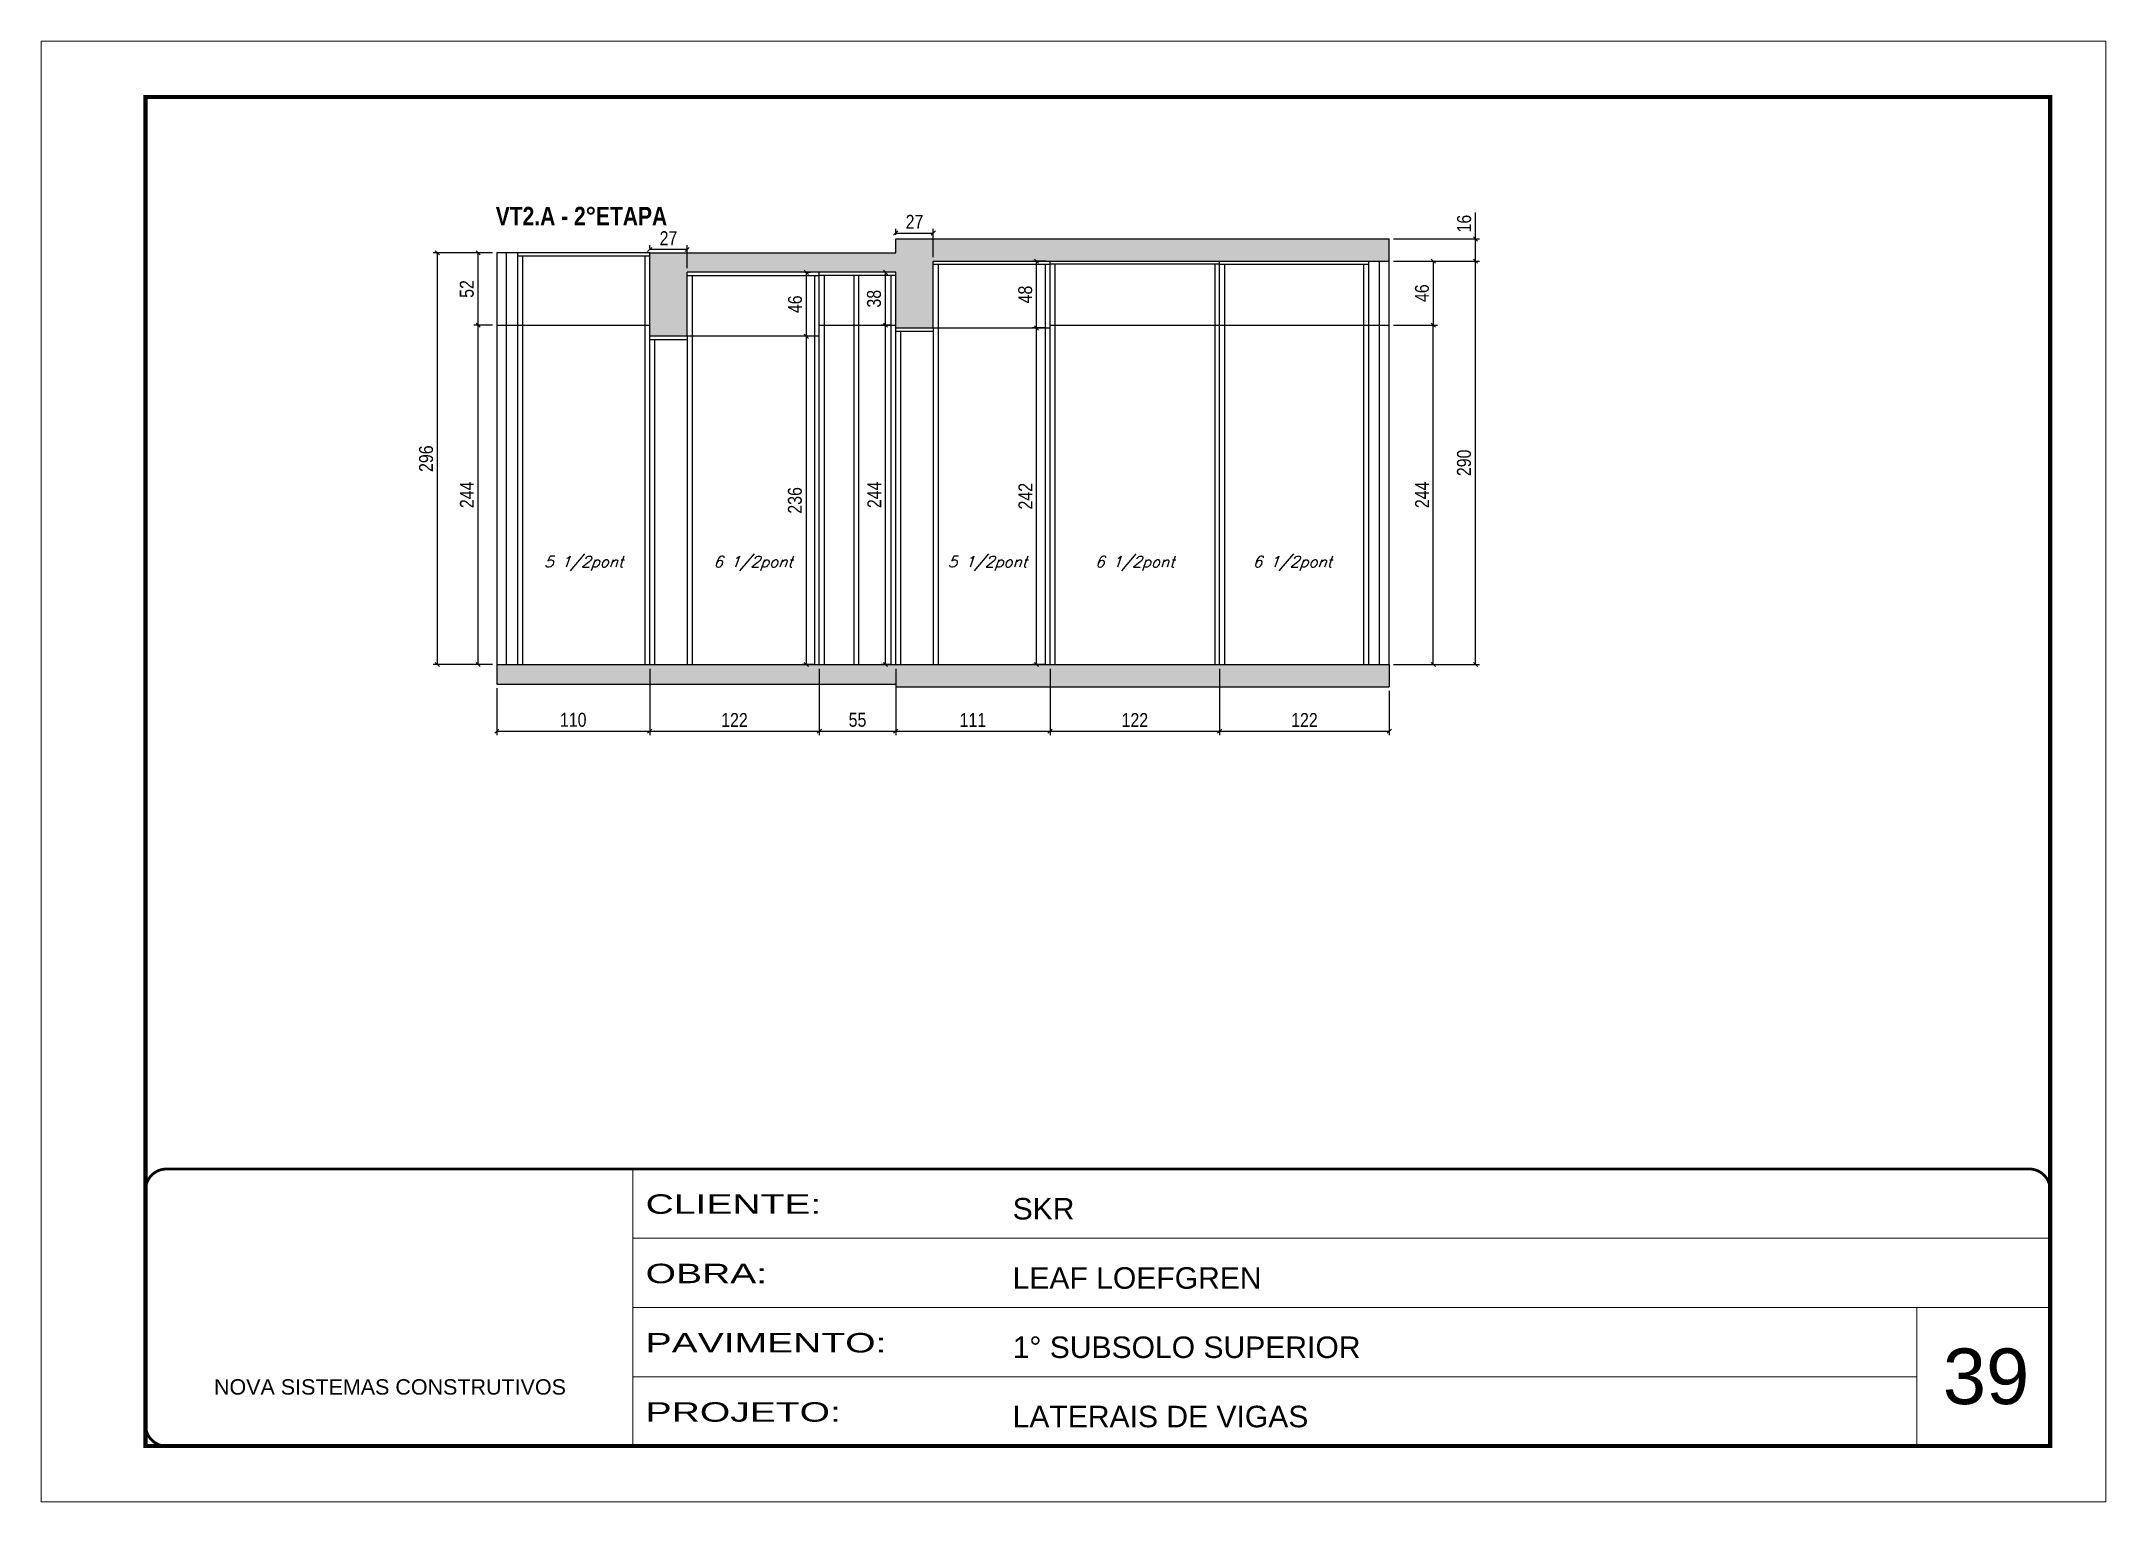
# Model space of a CAD drawing. Extents: x 3309 to 9590, y -2522 to 14608.
# Drawn here: x 6479 to 7964, y 3221 to 4271 of the extents above; entities that cross this region are included whole.
import ezdxf

# ---------------------------------------------------------------- set-up
doc = ezdxf.new("R2010")
doc.units = 0
doc.linetypes.add('CONTINUO', pattern=[0])
doc.linetypes.add('DASHED', pattern=[0.75, 0.5, -0.25])
for name, color, linetype, lineweight in [('CARIMBO', 255, 'Continuous', 9), ('Folhas', 255, 'Continuous', 9), ('SARRAFO DE PRESSAO', 251, 'DASHED', 9)]:
    doc.layers.add(name, color=color, linetype=linetype, lineweight=lineweight)
for name, color, linetype in [('COTA', 241, 'Continuous'), ('NOMENCLATURA', 7, 'Continuous'), ('Painéis', 200, 'Continuous'), ('SARR_2.2x7', 40, 'Continuous'), ('SARR_3.5x7', 81, 'Continuous'), ('texto', 7, 'Continuous')]:
    doc.layers.add(name, color=color, linetype=linetype)
doc.styles.add('ARIAL', font='arial.ttf')
doc.styles.add('COTA TECNICA', font='techl___.ttf', dxfattribs={"height": 10})
doc.styles.add('Romans', font='romans.shx')
doc.styles.add('TECNICA', font='techb___.ttf', dxfattribs={"height": 10})
doc.styles.add('Tecnologia', font='')
doc.styles.get('Tecnologia').set_extended_font_data('Forgotten Futurist')
doc.dimstyles.new('PAINEL', dxfattribs={"dimtxt": 10, "dimasz": 3, "dimexe": 3, "dimexo": 3, "dimgap": 3, "dimtad": 1, "dimdec": 1, "dimzin": 12, "dimdsep": 46, "dimtxsty": 'COTA TECNICA', "dimblk1": 'OBLIQUE', "dimblk2": 'OBLIQUE', "dimsah": 1, "dimcen": 0.9, "dimclrd": 4, "dimclre": 4, "dimclrt": 240, "dimadec": 1, "dimazin": 3, "dimtfac": 1, "dimtdec": 1, "dimtmove": 0, "dimatfit": 3, "dimfxl": 1, "dimtolj": 1, "dimtzin": 12, "dimarcsym": 0})
pattern_1 = [(50, (96.1027, -21.5777), (5.46554, -0.4781726), [0.5715, -6.2865]), (355, (96.1027, -21.578), (-1.0573026, 5.7317054), [0.4572, -5.0292175]), (100.451445, (96.558, -21.6176), (4.4082374, 5.2535326), [0.4857003, -5.3427073]), (46.1842, (96.103, -20.054), (8.132371, -1.26127), [0.85725, -9.42975]), (96.63556, (96.7804, -20.159), (7.122124, 7.422784), [0.728551, -8.014068]), (351.18415, (96.103, -20.054), (7.122124, 7.422784), [0.685799, -7.543792]), (21, (96.8647, -20.4347), (4.5484317, -3.067956), [0.5715, -6.2865]), (326, (96.8647, -20.435), (1.854061, 5.525639), [0.4572, -5.0292]), (71.451445, (97.244, -20.6904), (6.4024926, 2.457683), [0.4857003, -5.342698]), (37.5, (96.1027, -21.5777), (0.0926581, 2.53665117), [0, -4.96824, 0, -5.1054, 0, -5.04825]), (7.5, (96.1027, -21.5777), (2.0045899, 3.00541724), [0, -2.91084, 0, -4.85394, 0, -1.92405]), (327.5, (94.4035, -21.5777), (4.06771786, -0.1718623), [0, -1.905, 0, -5.9436, 0, -7.8867]), (317.5, (93.6415, -21.5777), (4.4438754, 0.7627947), [0, -2.4765, 0, -3.94716, 0, -5.6007])]

msp = doc.modelspace()

# ---------------------------------------------------------------- texts
at = {"layer": 'CARIMBO', "style": 'ARIAL'}
msp.add_text('39', height=40, dxfattribs=at).set_placement((7847.23, 3290.83))
at = {"layer": 'NOMENCLATURA', "style": 'TECNICA'}
msp.add_text('VT2.A - 2°ETAPA', height=13.2, dxfattribs=at).set_placement((6806.28, 4138.46))
at = {"layer": 'texto', "color": 2, "char_height": 8, "attachment_point": 5, "style": 'Romans'}
for s, insert in [('{\\Q19;\\C256;5 1/2pont}', (6869.5, 3895.22)), ('{\\Q19;\\C256;6 1/2pont}', (6991.36, 3895.22)), ('{\\Q19;\\C256;5 1/2pont}', (7159.96, 3895.22)), ('{\\Q19;\\C256;6 1/2pont}', (7266, 3895.22)), ('{\\Q19;\\C256;6 1/2pont}', (7379.3, 3895.22))]:
    msp.add_mtext(s, dxfattribs=dict(at, insert=insert))

# ---------------------------------------------------------------- blocks, each defined once
blk = doc.blocks.new('9999999999')
at = {"color": 30, "linetype": 'CONTINUO'}
for p, q in [((98564.6, 34230.2), (98564.6, 34429.4)), ((98564.6, 34379.6), (99584, 34379.6)), ((98564.6, 34329.8), (99488, 34329.8)), ((99584, 34329.8), (99488, 34329.8)), ((99488, 34329.8), (99488, 34230.2)), ((98564.6, 34280), (99488, 34280))]:
    blk.add_line(p, q, dxfattribs=at)
at = {"color": 30, "linetype": 'CONTINUO', "const_width": 2}
blk.add_lwpolyline([(99584, 34230.2), (99584, 34414.4, 0.414214), (99569, 34429.4), (98229, 34429.4, 0.414214), (98214, 34414.4), (98214, 34245.2, 0.414214), (98229, 34230.2), (99584, 34230.2)], format="xyb", dxfattribs=at)
at = {"layer": 'Folhas'}
blk.add_lwpolyline([(98139, 34190.2), (99624, 34190.2), (99624, 35240.2), (98139, 35240.2)], close=True, dxfattribs=at)
at = {"layer": 'Folhas', "color": 30, "const_width": 3}
blk.add_lwpolyline([(98214, 34230.2), (99584, 34230.2), (99584, 35200.2), (98214, 35200.2)], close=True, dxfattribs=at)
at = {"color": 7, "linetype": 'Continuous', "ltscale": 5, "style": 'ARIAL'}
for s, height, p in [('SKR', 15.48, (98837.7, 34393.1)), ('LEAF LOEFGREN', 15.483, (98837.7, 34343.3)), ('1° SUBSOLO SUPERIOR', 15.483, (98837.7, 34293.5)), ('NOVA SISTEMAS CONSTRUTIVOS', 11.059, (98263.2, 34267.2)), ('LATERAIS DE VIGAS', 15.483, (98837.7, 34243.7))]:
    blk.add_text(s, height=height, dxfattribs=at).set_placement(p)
at = {"layer": 'Folhas', "color": 7, "style": 'Tecnologia', "width": 1.5}
for s, p in [('CLIENTE:', (98573.7, 34397.2)), ('OBRA:', (98573.7, 34347.3)), ('PAVIMENTO:', (98573.7, 34297.5)), ('PROJETO:', (98573.7, 34247.7))]:
    blk.add_text(s, height=14, dxfattribs=at).set_placement(p)
blk = doc.blocks.new('_Oblique')
at = {"color": 0, "linetype": 'ByBlock', "lineweight": -2}
blk.add_line((-0.5, -0.5), (0.5, 0.5), dxfattribs=at)
blk = doc.blocks.new('*D1336')
at = {"layer": 'COTA', "color": 4, "lineweight": -2, "transparency": 16777216}
for p, q in [((6804, 4118.6), (6761.3, 4118.6)), ((6764.3, 3822.6), (6764.3, 4118.6)), ((6804, 3822.6), (6761.3, 3822.6))]:
    blk.add_line(p, q, dxfattribs=at)
at = {"layer": 'Defpoints', "color": 0, "transparency": 16777216}
for p in [(6764.3, 4118.6), (6807, 4118.6), (6807, 3822.6)]:
    blk.add_point(p, dxfattribs=at)
at = {"layer": 'COTA', "color": 4, "lineweight": -2, "transparency": 16777216, "xscale": 3, "yscale": 3, "zscale": 3}
for p, rotation in [((6764.3, 4118.6), 90), ((6764.3, 3822.6), 270)]:
    blk.add_blockref('_Oblique', p, dxfattribs=dict(at, rotation=rotation))
at = {"layer": 'COTA', "color": 240, "transparency": 16777216, "insert": (6756.2, 3970.6), "char_height": 10, "attachment_point": 5, "rotation": 90, "style": 'COTA TECNICA'}
blk.add_mtext('\\A1;296', dxfattribs=at)
blk = doc.blocks.new('*D1339')
at = {"layer": 'COTA', "color": 4, "lineweight": -2, "transparency": 16777216}
for p, q in [((6917, 3819.6), (6917, 3771.7)), ((6807, 3805.6), (6807, 3771.7)), ((6807, 3774.7), (6917, 3774.7))]:
    blk.add_line(p, q, dxfattribs=at)
at = {"layer": 'Defpoints', "color": 0, "transparency": 16777216}
for p in [(6917, 3822.6), (6807, 3808.6), (6917, 3774.7)]:
    blk.add_point(p, dxfattribs=at)
at = {"layer": 'COTA', "color": 4, "lineweight": -2, "transparency": 16777216, "xscale": 3, "yscale": 3, "zscale": 3, "rotation": 180}
blk.add_blockref('_Oblique', (6807, 3774.7), dxfattribs=at)
at = {"layer": 'COTA', "color": 4, "lineweight": -2, "transparency": 16777216, "xscale": 3, "yscale": 3, "zscale": 3}
blk.add_blockref('_Oblique', (6917, 3774.7), dxfattribs=at)
at = {"layer": 'COTA', "color": 240, "transparency": 16777216, "insert": (6862, 3782.8), "char_height": 10, "attachment_point": 5, "style": 'COTA TECNICA'}
blk.add_mtext('\\A1;110', dxfattribs=at)
blk = doc.blocks.new('*D1340')
at = {"layer": 'COTA', "color": 4, "lineweight": -2, "transparency": 16777216}
for p, q in [((6917, 3819.6), (6917, 3771.7)), ((7039, 3819.6), (7039, 3771.7)), ((6917, 3774.7), (7039, 3774.7))]:
    blk.add_line(p, q, dxfattribs=at)
at = {"layer": 'Defpoints', "color": 0, "transparency": 16777216}
for p in [(6917, 3822.6), (7039, 3822.6), (7039, 3774.7)]:
    blk.add_point(p, dxfattribs=at)
at = {"layer": 'COTA', "color": 4, "lineweight": -2, "transparency": 16777216, "xscale": 3, "yscale": 3, "zscale": 3, "rotation": 180}
blk.add_blockref('_Oblique', (6917, 3774.7), dxfattribs=at)
at = {"layer": 'COTA', "color": 4, "lineweight": -2, "transparency": 16777216, "xscale": 3, "yscale": 3, "zscale": 3}
blk.add_blockref('_Oblique', (7039, 3774.7), dxfattribs=at)
at = {"layer": 'COTA', "color": 240, "transparency": 16777216, "insert": (6978, 3782.7), "char_height": 10, "attachment_point": 5, "style": 'COTA TECNICA'}
blk.add_mtext('\\A1;122', dxfattribs=at)
blk = doc.blocks.new('*D1341')
at = {"layer": 'COTA', "color": 4, "lineweight": -2, "transparency": 16777216}
for p, q in [((7039, 3819.6), (7039, 3771.7)), ((7094, 3819.6), (7094, 3771.7)), ((7039, 3774.7), (7094, 3774.7))]:
    blk.add_line(p, q, dxfattribs=at)
at = {"layer": 'Defpoints', "color": 0, "transparency": 16777216}
for p in [(7039, 3822.6), (7094, 3822.6), (7094, 3774.7)]:
    blk.add_point(p, dxfattribs=at)
at = {"layer": 'COTA', "color": 4, "lineweight": -2, "transparency": 16777216, "xscale": 3, "yscale": 3, "zscale": 3, "rotation": 180}
blk.add_blockref('_Oblique', (7039, 3774.7), dxfattribs=at)
at = {"layer": 'COTA', "color": 4, "lineweight": -2, "transparency": 16777216, "xscale": 3, "yscale": 3, "zscale": 3}
blk.add_blockref('_Oblique', (7094, 3774.7), dxfattribs=at)
at = {"layer": 'COTA', "color": 240, "transparency": 16777216, "insert": (7066.5, 3782.8), "char_height": 10, "attachment_point": 5, "style": 'COTA TECNICA'}
blk.add_mtext('\\A1;55', dxfattribs=at)
blk = doc.blocks.new('*D1342')
at = {"layer": 'COTA', "color": 4, "lineweight": -2, "transparency": 16777216}
for p, q in [((7094, 3819.6), (7094, 3771.7)), ((7205, 3819.6), (7205, 3771.7)), ((7094, 3774.7), (7205, 3774.7))]:
    blk.add_line(p, q, dxfattribs=at)
at = {"layer": 'Defpoints', "color": 0, "transparency": 16777216}
for p in [(7094, 3822.6), (7205, 3822.6), (7205, 3774.7)]:
    blk.add_point(p, dxfattribs=at)
at = {"layer": 'COTA', "color": 4, "lineweight": -2, "transparency": 16777216, "xscale": 3, "yscale": 3, "zscale": 3, "rotation": 180}
blk.add_blockref('_Oblique', (7094, 3774.7), dxfattribs=at)
at = {"layer": 'COTA', "color": 4, "lineweight": -2, "transparency": 16777216, "xscale": 3, "yscale": 3, "zscale": 3}
blk.add_blockref('_Oblique', (7205, 3774.7), dxfattribs=at)
at = {"layer": 'COTA', "color": 240, "transparency": 16777216, "insert": (7149.5, 3782.7), "char_height": 10, "attachment_point": 5, "style": 'COTA TECNICA'}
blk.add_mtext('\\A1;111', dxfattribs=at)
blk = doc.blocks.new('*D1344')
at = {"layer": 'COTA', "color": 4, "lineweight": -2, "transparency": 16777216}
for p, q in [((7205, 3819.6), (7205, 3771.7)), ((7327, 3819.6), (7327, 3771.7)), ((7205, 3774.7), (7327, 3774.7))]:
    blk.add_line(p, q, dxfattribs=at)
at = {"layer": 'Defpoints', "color": 0, "transparency": 16777216}
for p in [(7205, 3822.6), (7327, 3822.6), (7327, 3774.7)]:
    blk.add_point(p, dxfattribs=at)
at = {"layer": 'COTA', "color": 4, "lineweight": -2, "transparency": 16777216, "xscale": 3, "yscale": 3, "zscale": 3, "rotation": 180}
blk.add_blockref('_Oblique', (7205, 3774.7), dxfattribs=at)
at = {"layer": 'COTA', "color": 4, "lineweight": -2, "transparency": 16777216, "xscale": 3, "yscale": 3, "zscale": 3}
blk.add_blockref('_Oblique', (7327, 3774.7), dxfattribs=at)
at = {"layer": 'COTA', "color": 240, "transparency": 16777216, "insert": (7266, 3782.7), "char_height": 10, "attachment_point": 5, "style": 'COTA TECNICA'}
blk.add_mtext('\\A1;122', dxfattribs=at)
blk = doc.blocks.new('*D1345')
at = {"layer": 'COTA', "color": 4, "lineweight": -2, "transparency": 16777216}
for p, q in [((7327, 3819.6), (7327, 3771.7)), ((7449, 3803.6), (7449, 3771.7)), ((7327, 3774.7), (7449, 3774.7))]:
    blk.add_line(p, q, dxfattribs=at)
at = {"layer": 'Defpoints', "color": 0, "transparency": 16777216}
for p in [(7327, 3822.6), (7449, 3806.6), (7449, 3774.7)]:
    blk.add_point(p, dxfattribs=at)
at = {"layer": 'COTA', "color": 4, "lineweight": -2, "transparency": 16777216, "xscale": 3, "yscale": 3, "zscale": 3, "rotation": 180}
blk.add_blockref('_Oblique', (7327, 3774.7), dxfattribs=at)
at = {"layer": 'COTA', "color": 4, "lineweight": -2, "transparency": 16777216, "xscale": 3, "yscale": 3, "zscale": 3}
blk.add_blockref('_Oblique', (7449, 3774.7), dxfattribs=at)
at = {"layer": 'COTA', "color": 240, "transparency": 16777216, "insert": (7388, 3782.7), "char_height": 10, "attachment_point": 5, "style": 'COTA TECNICA'}
blk.add_mtext('\\A1;122', dxfattribs=at)
blk = doc.blocks.new('*D1346')
at = {"layer": 'COTA', "color": 4, "lineweight": -2, "transparency": 16777216}
for p, q in [((7452, 4112.6), (7514, 4112.6)), ((7511, 3822.6), (7511, 4112.6)), ((7452, 3822.6), (7514, 3822.6))]:
    blk.add_line(p, q, dxfattribs=at)
at = {"layer": 'Defpoints', "color": 0, "transparency": 16777216}
for p in [(7449, 4112.6), (7511, 4112.6), (7449, 3822.6)]:
    blk.add_point(p, dxfattribs=at)
at = {"layer": 'COTA', "color": 4, "lineweight": -2, "transparency": 16777216, "xscale": 3, "yscale": 3, "zscale": 3}
for p, rotation in [((7511, 4112.6), 90), ((7511, 3822.6), 270)]:
    blk.add_blockref('_Oblique', p, dxfattribs=dict(at, rotation=rotation))
at = {"layer": 'COTA', "color": 240, "transparency": 16777216, "insert": (7502.8, 3967.6), "char_height": 10, "attachment_point": 5, "rotation": 90, "style": 'COTA TECNICA'}
blk.add_mtext('\\A1;290', dxfattribs=at)
blk = doc.blocks.new('*D1347')
at = {"layer": 'COTA', "color": 4, "lineweight": -2, "transparency": 16777216}
for p, q in [((7511, 4128.6), (7511, 4147.6)), ((7452, 4128.6), (7514, 4128.6)), ((7511, 4112.6), (7511, 4128.6)), ((7452, 4112.6), (7514, 4112.6))]:
    blk.add_line(p, q, dxfattribs=at)
at = {"layer": 'Defpoints', "color": 0, "transparency": 16777216}
for p in [(7449, 4128.6), (7511, 4128.6), (7449, 4112.6)]:
    blk.add_point(p, dxfattribs=at)
at = {"layer": 'COTA', "color": 4, "lineweight": -2, "transparency": 16777216, "xscale": 3, "yscale": 3, "zscale": 3}
for p, rotation in [((7511, 4128.6), 90), ((7511, 4112.6), 270)]:
    blk.add_blockref('_Oblique', p, dxfattribs=dict(at, rotation=rotation))
at = {"layer": 'COTA', "color": 240, "transparency": 16777216, "insert": (7502.9, 4139.6), "char_height": 10, "attachment_point": 5, "rotation": 90, "style": 'COTA TECNICA'}
blk.add_mtext('\\A1;16', dxfattribs=at)
blk = doc.blocks.new('*D1348')
at = {"layer": 'COTA', "color": 4, "lineweight": -2, "transparency": 16777216}
for p, q in [((6917, 4121.6), (6917, 4124)), ((6944, 4121), (6917, 4121)), ((6944, 4107.6), (6944, 4124))]:
    blk.add_line(p, q, dxfattribs=at)
at = {"layer": 'Defpoints', "color": 0, "transparency": 16777216}
for p in [(6917, 4121), (6917, 4118.6), (6944, 4104.6)]:
    blk.add_point(p, dxfattribs=at)
at = {"layer": 'COTA', "color": 4, "lineweight": -2, "transparency": 16777216, "xscale": 3, "yscale": 3, "zscale": 3, "rotation": 180}
blk.add_blockref('_Oblique', (6917, 4121), dxfattribs=at)
at = {"layer": 'COTA', "color": 4, "lineweight": -2, "transparency": 16777216, "xscale": 3, "yscale": 3, "zscale": 3}
blk.add_blockref('_Oblique', (6944, 4121), dxfattribs=at)
at = {"layer": 'COTA', "color": 240, "transparency": 16777216, "insert": (6930.5, 4129.1), "char_height": 10, "attachment_point": 5, "style": 'COTA TECNICA'}
blk.add_mtext('\\A1;27', dxfattribs=at)
blk = doc.blocks.new('*D1349')
at = {"layer": 'COTA', "color": 4, "lineweight": -2, "transparency": 16777216}
for p, q in [((7094, 4131.6), (7094, 4135.8)), ((7094, 4132.8), (7121, 4132.8)), ((7121, 4115.6), (7121, 4135.8))]:
    blk.add_line(p, q, dxfattribs=at)
at = {"layer": 'Defpoints', "color": 0, "transparency": 16777216}
for p in [(7094, 4128.6), (7121, 4132.8), (7121, 4112.6)]:
    blk.add_point(p, dxfattribs=at)
at = {"layer": 'COTA', "color": 4, "lineweight": -2, "transparency": 16777216, "xscale": 3, "yscale": 3, "zscale": 3, "rotation": 180}
blk.add_blockref('_Oblique', (7094, 4132.8), dxfattribs=at)
at = {"layer": 'COTA', "color": 4, "lineweight": -2, "transparency": 16777216, "xscale": 3, "yscale": 3, "zscale": 3}
blk.add_blockref('_Oblique', (7121, 4132.8), dxfattribs=at)
at = {"layer": 'COTA', "color": 240, "transparency": 16777216, "insert": (7107.5, 4140.9), "char_height": 10, "attachment_point": 5, "style": 'COTA TECNICA'}
blk.add_mtext('\\A1;27', dxfattribs=at)
blk = doc.blocks.new('*D1350')
at = {"layer": 'COTA', "color": 4, "lineweight": -2, "transparency": 16777216}
for p, q in [((7452, 4066.6), (7483.7, 4066.6)), ((7480.7, 3822.6), (7480.7, 4066.6)), ((7452, 3822.6), (7483.7, 3822.6))]:
    blk.add_line(p, q, dxfattribs=at)
at = {"layer": 'Defpoints', "color": 0, "transparency": 16777216}
for p in [(7449, 4066.6), (7480.7, 4066.6), (7449, 3822.6)]:
    blk.add_point(p, dxfattribs=at)
at = {"layer": 'COTA', "color": 4, "lineweight": -2, "transparency": 16777216, "xscale": 3, "yscale": 3, "zscale": 3}
for p, rotation in [((7480.7, 4066.6), 90), ((7480.7, 3822.6), 270)]:
    blk.add_blockref('_Oblique', p, dxfattribs=dict(at, rotation=rotation))
at = {"layer": 'COTA', "color": 240, "transparency": 16777216, "insert": (7472.6, 3944.6), "char_height": 10, "attachment_point": 5, "rotation": 90, "style": 'COTA TECNICA'}
blk.add_mtext('\\A1;244', dxfattribs=at)
blk = doc.blocks.new('*D1351')
at = {"layer": 'COTA', "color": 4, "lineweight": -2, "transparency": 16777216}
for p, q in [((7452, 4112.6), (7483.7, 4112.6)), ((7480.7, 4112.6), (7480.7, 4066.6)), ((7452, 4066.6), (7483.7, 4066.6))]:
    blk.add_line(p, q, dxfattribs=at)
at = {"layer": 'Defpoints', "color": 0, "transparency": 16777216}
for p in [(7449, 4112.6), (7449, 4066.6), (7480.7, 4066.6)]:
    blk.add_point(p, dxfattribs=at)
at = {"layer": 'COTA', "color": 4, "lineweight": -2, "transparency": 16777216, "xscale": 3, "yscale": 3, "zscale": 3}
for p, rotation in [((7480.7, 4112.6), 90), ((7480.7, 4066.6), 270)]:
    blk.add_blockref('_Oblique', p, dxfattribs=dict(at, rotation=rotation))
at = {"layer": 'COTA', "color": 240, "transparency": 16777216, "insert": (7472.6, 4089.6), "char_height": 10, "attachment_point": 5, "rotation": 90, "style": 'COTA TECNICA'}
blk.add_mtext('\\A1;46', dxfattribs=at)
blk = doc.blocks.new('*D1352')
at = {"layer": 'COTA', "color": 4, "lineweight": -2, "transparency": 16777216}
for p, q in [((6804, 4066.6), (6790.6, 4066.6)), ((6793.6, 3822.6), (6793.6, 4066.6)), ((6804, 3822.6), (6790.6, 3822.6))]:
    blk.add_line(p, q, dxfattribs=at)
at = {"layer": 'Defpoints', "color": 0, "transparency": 16777216}
for p in [(6793.6, 4066.6), (6807, 4066.6), (6807, 3822.6)]:
    blk.add_point(p, dxfattribs=at)
at = {"layer": 'COTA', "color": 4, "lineweight": -2, "transparency": 16777216, "xscale": 3, "yscale": 3, "zscale": 3}
for p, rotation in [((6793.6, 4066.6), 90), ((6793.6, 3822.6), 270)]:
    blk.add_blockref('_Oblique', p, dxfattribs=dict(at, rotation=rotation))
at = {"layer": 'COTA', "color": 240, "transparency": 16777216, "insert": (6785.5, 3944.6), "char_height": 10, "attachment_point": 5, "rotation": 90, "style": 'COTA TECNICA'}
blk.add_mtext('\\A1;244', dxfattribs=at)
blk = doc.blocks.new('*D1353')
at = {"layer": 'COTA', "color": 4, "lineweight": -2, "transparency": 16777216}
for p, q in [((6804, 4118.6), (6790.6, 4118.6)), ((6793.6, 4066.6), (6793.6, 4118.6)), ((6804, 4066.6), (6790.6, 4066.6))]:
    blk.add_line(p, q, dxfattribs=at)
at = {"layer": 'Defpoints', "color": 0, "transparency": 16777216}
for p in [(6793.6, 4118.6), (6807, 4118.6), (6807, 4066.6)]:
    blk.add_point(p, dxfattribs=at)
at = {"layer": 'COTA', "color": 4, "lineweight": -2, "transparency": 16777216, "xscale": 3, "yscale": 3, "zscale": 3}
for p, rotation in [((6793.6, 4118.6), 90), ((6793.6, 4066.6), 270)]:
    blk.add_blockref('_Oblique', p, dxfattribs=dict(at, rotation=rotation))
at = {"layer": 'COTA', "color": 240, "transparency": 16777216, "insert": (6785.5, 4092.6), "char_height": 10, "attachment_point": 5, "rotation": 90, "style": 'COTA TECNICA'}
blk.add_mtext('\\A1;52', dxfattribs=at)
blk = doc.blocks.new('*D1354')
at = {"layer": 'COTA', "color": 4, "lineweight": -2, "transparency": 16777216}
for p, q in [((7036, 4058.6), (7026.7, 4058.6)), ((7029.7, 3822.6), (7029.7, 4058.6)), ((7036, 3822.6), (7026.7, 3822.6))]:
    blk.add_line(p, q, dxfattribs=at)
at = {"layer": 'Defpoints', "color": 0, "transparency": 16777216}
for p in [(7029.7, 4058.6), (7039, 4058.6), (7039, 3822.6)]:
    blk.add_point(p, dxfattribs=at)
at = {"layer": 'COTA', "color": 4, "lineweight": -2, "transparency": 16777216, "xscale": 3, "yscale": 3, "zscale": 3}
for p, rotation in [((7029.7, 4058.6), 90), ((7029.7, 3822.6), 270)]:
    blk.add_blockref('_Oblique', p, dxfattribs=dict(at, rotation=rotation))
at = {"layer": 'COTA', "color": 240, "transparency": 16777216, "insert": (7021.5, 3940.6), "char_height": 10, "attachment_point": 5, "rotation": 90, "style": 'COTA TECNICA'}
blk.add_mtext('\\A1;236', dxfattribs=at)
blk = doc.blocks.new('*D1355')
at = {"layer": 'COTA', "color": 4, "lineweight": -2, "transparency": 16777216}
for p, q in [((7028.6, 4104.6), (7032.7, 4104.6)), ((7029.7, 4058.6), (7029.7, 4104.6)), ((7036, 4058.6), (7026.7, 4058.6))]:
    blk.add_line(p, q, dxfattribs=at)
at = {"layer": 'Defpoints', "color": 0, "transparency": 16777216}
for p in [(7025.6, 4104.6), (7029.7, 4104.6), (7039, 4058.6)]:
    blk.add_point(p, dxfattribs=at)
at = {"layer": 'COTA', "color": 4, "lineweight": -2, "transparency": 16777216, "xscale": 3, "yscale": 3, "zscale": 3}
for p, rotation in [((7029.7, 4104.6), 90), ((7029.7, 4058.6), 270)]:
    blk.add_blockref('_Oblique', p, dxfattribs=dict(at, rotation=rotation))
at = {"layer": 'COTA', "color": 240, "transparency": 16777216, "insert": (7021.6, 4081.6), "char_height": 10, "attachment_point": 5, "rotation": 90, "style": 'COTA TECNICA'}
blk.add_mtext('\\A1;46', dxfattribs=at)
blk = doc.blocks.new('*D1356')
at = {"layer": 'COTA', "color": 4, "lineweight": -2, "transparency": 16777216}
for p, q in [((7091, 4066.6), (7083.6, 4066.6)), ((7086.6, 3822.6), (7086.6, 4066.6)), ((7091, 3822.6), (7083.6, 3822.6))]:
    blk.add_line(p, q, dxfattribs=at)
at = {"layer": 'Defpoints', "color": 0, "transparency": 16777216}
for p in [(7086.6, 4066.6), (7094, 4066.6), (7094, 3822.6)]:
    blk.add_point(p, dxfattribs=at)
at = {"layer": 'COTA', "color": 4, "lineweight": -2, "transparency": 16777216, "xscale": 3, "yscale": 3, "zscale": 3}
for p, rotation in [((7086.6, 4066.6), 90), ((7086.6, 3822.6), 270)]:
    blk.add_blockref('_Oblique', p, dxfattribs=dict(at, rotation=rotation))
at = {"layer": 'COTA', "color": 240, "transparency": 16777216, "insert": (7078.6, 3944.6), "char_height": 10, "attachment_point": 5, "rotation": 90, "style": 'COTA TECNICA'}
blk.add_mtext('\\A1;244', dxfattribs=at)
blk = doc.blocks.new('*D1357')
at = {"layer": 'COTA', "color": 4, "lineweight": -2, "transparency": 16777216}
for p, q in [((7091, 4104.6), (7083.6, 4104.6)), ((7086.6, 4066.6), (7086.6, 4104.6)), ((7091, 4066.6), (7083.6, 4066.6))]:
    blk.add_line(p, q, dxfattribs=at)
at = {"layer": 'Defpoints', "color": 0, "transparency": 16777216}
for p in [(7086.6, 4104.6), (7094, 4104.6), (7094, 4066.6)]:
    blk.add_point(p, dxfattribs=at)
at = {"layer": 'COTA', "color": 4, "lineweight": -2, "transparency": 16777216, "xscale": 3, "yscale": 3, "zscale": 3}
for p, rotation in [((7086.6, 4104.6), 90), ((7086.6, 4066.6), 270)]:
    blk.add_blockref('_Oblique', p, dxfattribs=dict(at, rotation=rotation))
at = {"layer": 'COTA', "color": 240, "transparency": 16777216, "insert": (7078.4, 4085.6), "char_height": 10, "attachment_point": 5, "rotation": 90, "style": 'COTA TECNICA'}
blk.add_mtext('\\A1;38', dxfattribs=at)
blk = doc.blocks.new('*D1358')
at = {"layer": 'COTA', "color": 4, "lineweight": -2, "transparency": 16777216}
for p, q in [((7202, 4064.6), (7192.3, 4064.6)), ((7195.3, 3822.6), (7195.3, 4064.6)), ((7202, 3822.6), (7192.3, 3822.6))]:
    blk.add_line(p, q, dxfattribs=at)
at = {"layer": 'Defpoints', "color": 0, "transparency": 16777216}
for p in [(7195.3, 4064.6), (7205, 4064.6), (7205, 3822.6)]:
    blk.add_point(p, dxfattribs=at)
at = {"layer": 'COTA', "color": 4, "lineweight": -2, "transparency": 16777216, "xscale": 3, "yscale": 3, "zscale": 3}
for p, rotation in [((7195.3, 4064.6), 90), ((7195.3, 3822.6), 270)]:
    blk.add_blockref('_Oblique', p, dxfattribs=dict(at, rotation=rotation))
at = {"layer": 'COTA', "color": 240, "transparency": 16777216, "insert": (7187.3, 3943.6), "char_height": 10, "attachment_point": 5, "rotation": 90, "style": 'COTA TECNICA'}
blk.add_mtext('\\A1;242', dxfattribs=at)
blk = doc.blocks.new('*D1359')
at = {"layer": 'COTA', "color": 4, "lineweight": -2, "transparency": 16777216}
for p, q in [((7202, 4112.6), (7192.3, 4112.6)), ((7195.3, 4064.6), (7195.3, 4112.6)), ((7202, 4064.6), (7192.3, 4064.6))]:
    blk.add_line(p, q, dxfattribs=at)
at = {"layer": 'Defpoints', "color": 0, "transparency": 16777216}
for p in [(7195.3, 4112.6), (7205, 4112.6), (7205, 4064.6)]:
    blk.add_point(p, dxfattribs=at)
at = {"layer": 'COTA', "color": 4, "lineweight": -2, "transparency": 16777216, "xscale": 3, "yscale": 3, "zscale": 3}
for p, rotation in [((7195.3, 4112.6), 90), ((7195.3, 4064.6), 270)]:
    blk.add_blockref('_Oblique', p, dxfattribs=dict(at, rotation=rotation))
at = {"layer": 'COTA', "color": 240, "transparency": 16777216, "insert": (7187.2, 4088.6), "char_height": 10, "attachment_point": 5, "rotation": 90, "style": 'COTA TECNICA'}
blk.add_mtext('\\A1;48', dxfattribs=at)

# ---------------------------------------------------------------- dimensions: what is measured, and where the dimension line sits
at = {"layer": 'COTA'}
for base, p1, p2, picture, middle in [((7121, 4132.78), (7094, 4128.59), (7121, 4112.59), '*D1349', (7107.5, 4140.86)), ((6917, 4121), (6944, 4104.59), (6917, 4118.59), '*D1348', (6930.5, 4129.07)), ((6917, 3774.69), (6807, 3808.59), (6917, 3822.59), '*D1339', (6862, 3782.79)), ((7327, 3774.69), (7205, 3822.59), (7327, 3822.59), '*D1344', (7266, 3782.75))]:
    dim = msp.add_linear_dim(base=base, p1=p1, p2=p2, dimstyle='PAINEL', dxfattribs=at)
    dim.commit()
    dim.dimension.update_dxf_attribs({"geometry": picture, "text_midpoint": middle})
for base, p1, p2, picture, middle in [((7510.97, 4128.59), (7449, 4112.59), (7449, 4128.59), '*D1347', (7502.87, 4139.6)), ((6764.31, 4118.59), (6807, 3822.59), (6807, 4118.59), '*D1336', (6756.18, 3970.59)), ((7510.97, 4112.59), (7449, 3822.59), (7449, 4112.59), '*D1346', (7502.84, 3967.59)), ((7480.65, 4066.59), (7449, 4112.59), (7449, 4066.59), '*D1351', (7472.55, 4089.59)), ((6793.56, 4066.59), (6807, 3822.59), (6807, 4066.59), '*D1352', (6785.49, 3944.59)), ((7029.72, 4058.59), (7039, 3822.59), (7039, 4058.59), '*D1354', (7021.5, 3940.59)), ((7086.63, 4066.59), (7094, 3822.59), (7094, 4066.59), '*D1356', (7078.55, 3944.59)), ((7195.34, 4064.59), (7205, 3822.59), (7205, 4064.59), '*D1358', (7187.26, 3943.59)), ((7480.65, 4066.59), (7449, 3822.59), (7449, 4066.59), '*D1350', (7472.58, 3944.59))]:
    dim = msp.add_linear_dim(base=base, p1=p1, p2=p2, angle=90, dimstyle='PAINEL', dxfattribs=at)
    dim.commit()
    dim.dimension.update_dxf_attribs({"geometry": picture, "text_midpoint": middle})
for base, p1, p2, picture, middle in [((6793.56, 4118.59), (6807, 4066.59), (6807, 4118.59), '*D1353', (6785.45, 4092.59)), ((7195.34, 4112.59), (7205, 4064.59), (7205, 4112.59), '*D1359', (7187.24, 4088.59)), ((7029.72, 4104.59), (7039, 4058.59), (7025.61, 4104.59), '*D1355', (7021.62, 4081.59)), ((7086.63, 4104.59), (7094, 4066.59), (7094, 4104.59), '*D1357', (7078.39, 4085.59))]:
    dim = msp.add_linear_dim(base=base, p1=p1, p2=p2, angle=90, dimstyle='PAINEL', override={"dimtmove": 1}, dxfattribs=at)
    dim.commit()
    dim.dimension.update_dxf_attribs({"geometry": picture, "text_midpoint": middle})
for base, p1, p2, picture, middle in [((7039, 3774.69), (6917, 3822.59), (7039, 3822.59), '*D1340', (6978, 3782.75)), ((7094, 3774.69), (7039, 3822.59), (7094, 3822.59), '*D1341', (7066.5, 3782.8)), ((7205, 3774.69), (7094, 3822.59), (7205, 3822.59), '*D1342', (7149.5, 3782.75)), ((7449, 3774.69), (7327, 3822.59), (7449, 3806.59), '*D1345', (7388, 3782.75))]:
    dim = msp.add_linear_dim(base=base, p1=p1, p2=p2, dimstyle='PAINEL', override={"dimtmove": 1}, dxfattribs=at)
    dim.commit()
    dim.dimension.update_dxf_attribs({"geometry": picture, "text_midpoint": middle})

# ---------------------------------------------------------------- hatches: boundary and pattern name
at = {"layer": 'COTA'}
h = msp.add_hatch(dxfattribs=at)
h.set_pattern_fill('AR-CONC', color=256, scale=0.03)
h.set_pattern_definition(pattern_1)
h.paths.add_polyline_path([(7094, 4064.59), (7121, 4064.59), (7121, 4112.59), (7449, 4112.59), (7449, 4128.59), (7094, 4128.59), (7094, 4118.59), (6917, 4118.59), (6917, 4058.59), (6944, 4058.59), (6944, 4104.59), (7094, 4104.59)])
h = msp.add_hatch(dxfattribs=at)
h.set_pattern_fill('AR-CONC', color=256, scale=0.03)
h.set_pattern_definition(pattern_1)
h.paths.add_polyline_path([(7094, 3808.59), (7094, 3806.59), (7449, 3806.59), (7449, 3822.59), (6807, 3822.59), (6807, 3808.59)])

# ---------------------------------------------------------------- linework, layer by layer
for p, q in [((7094, 4118.59), (7094, 4128.59)), ((7094, 4128.59), (7449, 4128.59)), ((7449, 4112.59), (7449, 4128.59)), ((6917, 4118.59), (7094, 4118.59)), ((6944, 4058.59), (6944, 3822.59)), ((7120.98, 4064.59), (7120.98, 3822.59)), ((6807, 3822.59), (6807, 3808.59)), ((7449, 3822.59), (7449, 3806.59)), ((6807, 3808.59), (7094, 3808.59)), ((7094, 3808.59), (7094, 3806.59)), ((7094, 3806.59), (7449, 3806.59))]:
    msp.add_line(p, q, dxfattribs=at)
at = {"layer": 'Painéis', "linetype": 'ByBlock'}
for p, q in [((6807, 4118.59), (6807, 3822.59)), ((6917, 4118.59), (6807, 4118.59)), ((6917, 3822.59), (6917, 4118.59)), ((7094, 4104.59), (6944, 4104.59)), ((6944, 4058.59), (6944, 4104.59)), ((7039, 3822.59), (7039, 4104.59)), ((7094, 3822.59), (7094, 4104.59)), ((7121, 4112.59), (7449, 4112.59)), ((7121, 4064.59), (7121, 4112.59)), ((7205, 3822.59), (7205, 4112.59)), ((7327, 3822.59), (7327, 4112.59)), ((7449, 3822.59), (7449, 4112.59)), ((6807, 4066.59), (6917, 4066.59)), ((7039, 4058.59), (6917, 4058.59)), ((7039, 4066.59), (7094, 4066.59)), ((7094, 4064.59), (7205, 4064.59)), ((7205, 4066.59), (7449, 4066.59)), ((6807, 3822.59), (7449, 3822.59))]:
    msp.add_line(p, q, dxfattribs=at)
at = {"layer": 'SARR_2.2x7', "linetype": 'Continuous'}
for p, q in [((6814, 3822.59), (6814, 4118.59)), ((6822, 4116.39), (6917, 4116.39)), ((6944, 4102.39), (7039, 4102.39)), ((7094, 4102.39), (7039, 4102.39)), ((7121, 4110.39), (7205, 4110.39)), ((7327, 4110.39), (7205, 4110.39)), ((7327, 4110.39), (7434, 4110.39)), ((7442, 3822.59), (7442, 4112.59)), ((6917, 4056.39), (6944, 4056.39)), ((7094, 4062.39), (7121, 4062.39))]:
    msp.add_line(p, q, dxfattribs=at)
at = {"layer": 'SARR_3.5x7'}
for p, q in [((6822, 4118.59), (6822, 3822.59)), ((6825.5, 4116.39), (6825.5, 3822.59)), ((6913.5, 4116.39), (6913.5, 3822.59)), ((6947.5, 4102.39), (6947.5, 3822.59)), ((7035.5, 4102.39), (7035.5, 3822.59)), ((7042.5, 4102.39), (7042.5, 3822.59)), ((7063.82, 4102.39), (7063.82, 3822.59)), ((7067.32, 4102.39), (7067.32, 3822.59)), ((7090.5, 4102.39), (7090.5, 3822.59)), ((7124.5, 4110.39), (7124.5, 3822.59)), ((7201.5, 4110.39), (7201.5, 3822.59)), ((7208.5, 4110.39), (7208.5, 3822.59)), ((7323.5, 4110.39), (7323.5, 3822.59)), ((7330.5, 4110.39), (7330.5, 3822.59)), ((7430.5, 4110.39), (7430.5, 3822.59)), ((7434, 4112.59), (7434, 3822.59)), ((6920.5, 4056.39), (6920.5, 3822.59)), ((7097.5, 4062.39), (7097.5, 3822.59))]:
    msp.add_line(p, q, dxfattribs=at)

# ---------------------------------------------------------------- block references
at = {"layer": 'SARRAFO DE PRESSAO', "color": 6, "linetype": 'ByBlock'}
msp.add_blockref('9999999999', (-91659.61, -30969.52), dxfattribs=at)

msp.set_redraw_order([(e.dxf.handle, doc.entitydb.next_handle()) for e in msp.query("TEXT MTEXT ATTDEF DIMENSION ARC_DIMENSION")])  # texts and dimensions are drawn at this point

doc.saveas('drawing.dxf')
